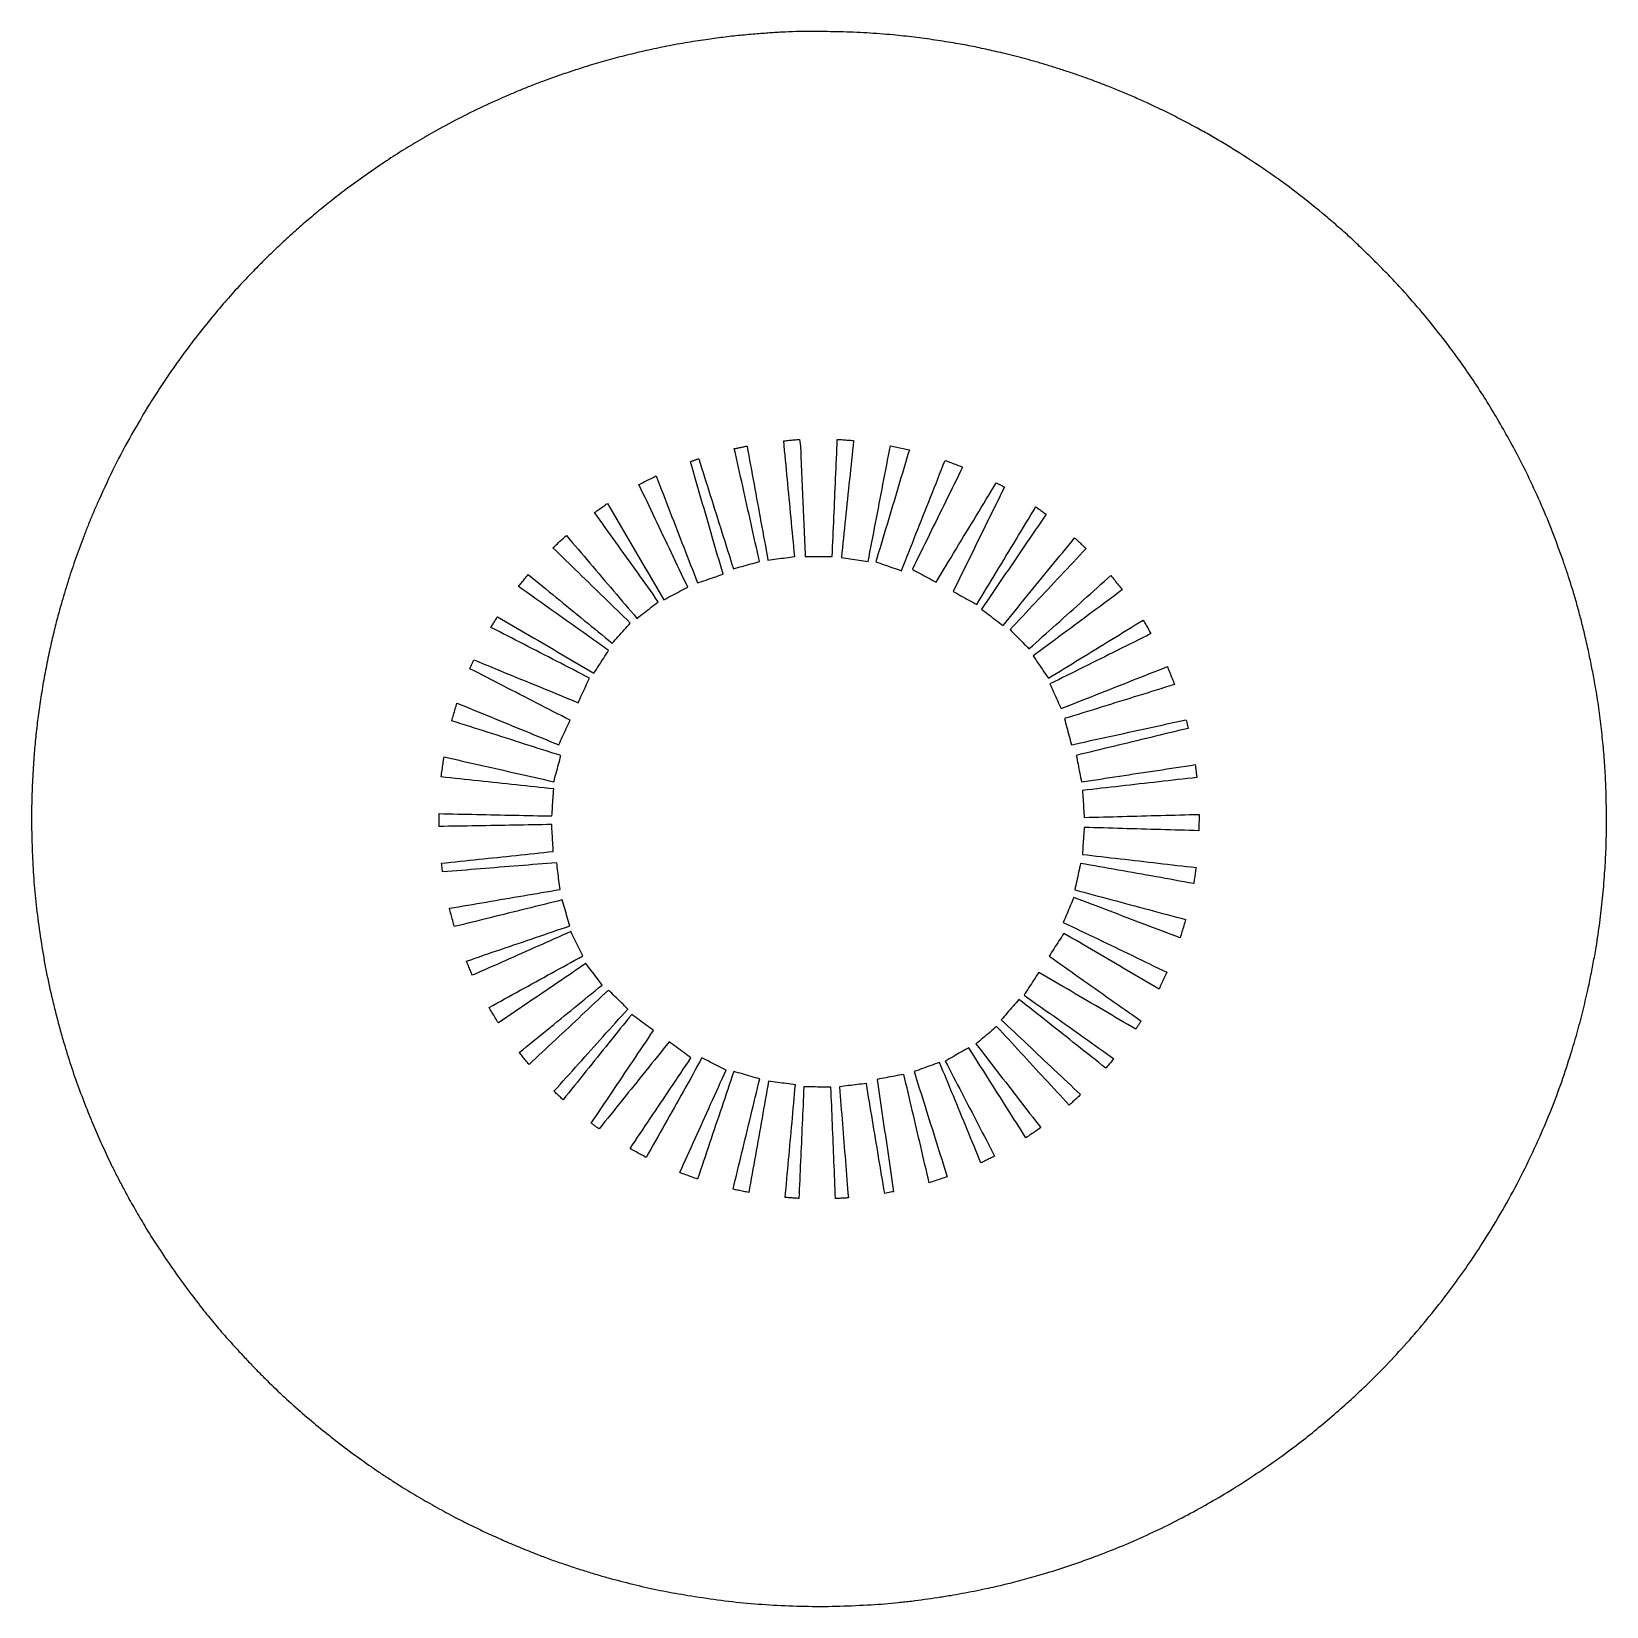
# Model space of a CAD drawing. Extents: x 12 to 289, y 40 to 316.
import ezdxf

# ---------------------------------------------------------------- set-up
doc = ezdxf.new("R2010")
doc.units = 0
doc.layers.get('0').update_dxf_attribs({"linetype": 'CONTINUOUS'})

msp = doc.modelspace()

# ---------------------------------------------------------------- linework, layer by layer
at = {"color": 7}
for points, knots in [([(139.595296, 315.855971), (138.587588, 315.768682), (136.572242, 315.59411), (133.555951, 315.258444), (131.553564, 314.970566), (130.552331, 314.826622)], [0, 0, 0, 0, 3.034405, 6.068602, 9.103039, 9.103039, 9.103039, 9.103039]), ([(146.993187, 316.263161), (146.17036, 316.237121), (144.524512, 316.185034), (142.058984, 316.033226), (140.416511, 315.915055), (139.595296, 315.855971)], [0, 0, 0, 0, 2.469584, 4.939756, 7.409801, 7.409801, 7.409801, 7.409801]), ([(149.525284, 316.270753), (149.243975, 316.269906), (148.681315, 316.268213), (147.837282, 316.265678), (147.274559, 316.264), (146.993187, 316.263161)], [0, 0, 0, 0, 0.843932, 1.687989, 2.532109, 2.532109, 2.532109, 2.532109]), ([(163.425011, 315.671341), (161.88366, 315.796393), (158.80093, 316.046499), (154.164179, 316.229434), (151.071591, 316.25698), (149.525284, 316.270753)], [0, 0, 0, 0, 4.638862, 9.27781, 13.916837, 13.916837, 13.916837, 13.916837]), ([(174.469496, 314.179176), (173.247249, 314.379792), (170.80276, 314.781024), (167.120051, 315.279908), (164.656676, 315.540865), (163.425011, 315.671341)], [0, 0, 0, 0, 3.715702, 7.431388, 11.146935, 11.146935, 11.146935, 11.146935]), ([(119.633718, 312.815986), (118.513899, 312.553127), (116.274323, 312.027423), (112.9394, 311.139247), (110.735599, 310.479949), (109.633738, 310.150312)], [0, 0, 0, 0, 3.45066, 6.901125, 10.35134, 10.35134, 10.35134, 10.35134]), ([(130.552331, 314.826622), (129.331162, 314.648783), (126.888837, 314.293109), (123.251389, 313.600407), (120.839611, 313.07746), (119.633718, 312.815986)], [0, 0, 0, 0, 3.701778, 7.403515, 11.105274, 11.105274, 11.105274, 11.105274]), ([(183.444444, 312.300056), (182.451498, 312.529124), (180.465672, 312.987245), (177.480239, 313.647743), (175.473071, 314.002032), (174.469496, 314.179176)], [0, 0, 0, 0, 3.057179, 6.114152, 9.171068, 9.171068, 9.171068, 9.171068]), ([(109.633738, 310.150312), (108.763924, 309.870771), (107.024332, 309.311698), (104.426592, 308.437121), (102.710193, 307.810555), (101.852024, 307.497282)], [0, 0, 0, 0, 2.740898, 5.481682, 8.222268, 8.222268, 8.222268, 8.222268]), ([(189.013536, 310.800298), (188.397956, 310.978538), (187.166684, 311.335049), (185.307139, 311.823977), (184.065297, 312.141374), (183.444444, 312.300056)], [0, 0, 0, 0, 1.922523, 3.845396, 5.767846, 5.767846, 5.767846, 5.767846]), ([(195.195331, 308.845317), (194.512544, 309.075097), (193.146974, 309.534656), (191.086511, 310.187904), (189.704574, 310.596153), (189.013536, 310.800298)], [0, 0, 0, 0, 2.161221, 4.322435, 6.484084, 6.484084, 6.484084, 6.484084]), ([(101.852024, 307.497282), (101.186697, 307.242655), (99.856177, 306.733452), (97.873695, 305.935443), (96.564086, 305.37491), (95.909271, 305.09464)], [0, 0, 0, 0, 2.137148, 4.273859, 6.410633, 6.410633, 6.410633, 6.410633]), ([(201.138084, 306.657643), (200.483371, 306.914786), (199.173589, 307.429212), (197.18879, 308.148904), (195.859873, 308.61316), (195.195331, 308.845317)], [0, 0, 0, 0, 2.110116, 4.221381, 6.333175, 6.333175, 6.333175, 6.333175]), ([(95.909271, 305.09464), (94.411407, 304.434849), (91.415754, 303.115301), (87.009351, 300.945114), (84.14196, 299.366442), (82.708327, 298.577141)], [0, 0, 0, 0, 4.90992, 9.819592, 14.728839, 14.728839, 14.728839, 14.728839]), ([(207.913393, 303.776973), (207.167133, 304.112516), (205.67478, 304.783528), (203.419316, 305.752182), (201.898515, 306.355815), (201.138084, 306.657643)], [0, 0, 0, 0, 2.454678, 4.908806, 7.363131, 7.363131, 7.363131, 7.363131]), ([(216.431424, 299.533141), (215.498541, 300.031259), (213.632605, 301.027585), (210.791115, 302.440436), (208.872602, 303.331475), (207.913393, 303.776973)], [0, 0, 0, 0, 3.172515, 6.345602, 9.518373, 9.518373, 9.518373, 9.518373]), ([(223.62414, 295.327211), (222.833299, 295.809165), (221.251823, 296.772948), (218.850946, 298.170017), (217.237856, 299.078809), (216.431424, 299.533141)], [0, 0, 0, 0, 2.778321, 5.55592, 8.332735, 8.332735, 8.332735, 8.332735]), ([(82.708327, 298.577141), (81.646165, 297.96926), (79.521705, 296.753419), (76.395157, 294.826479), (74.357813, 293.469237), (73.339113, 292.790598)], [0, 0, 0, 0, 3.671298, 7.343066, 11.015031, 11.015031, 11.015031, 11.015031]), ([(239.418424, 283.832582), (237.740392, 285.212602), (234.384457, 287.972535), (229.105568, 291.802127), (225.451287, 294.15218), (223.62414, 295.327211)], [0, 0, 0, 0, 6.516869, 13.033234, 19.549643, 19.549643, 19.549643, 19.549643]), ([(73.339113, 292.790598), (72.669486, 292.334414), (71.33016, 291.421996), (69.347537, 290.014604), (68.038938, 289.057973), (67.384507, 288.57956)], [0, 0, 0, 0, 2.430705, 4.861673, 7.293627, 7.293627, 7.293627, 7.293627]), ([(67.384507, 288.57956), (66.909358, 288.218308), (65.958771, 287.495584), (64.555005, 286.382777), (63.626243, 285.631835), (63.161898, 285.256393)], [0, 0, 0, 0, 1.790608, 3.582304, 5.373722, 5.373722, 5.373722, 5.373722]), ([(63.161898, 285.256393), (62.355047, 284.586874), (60.741488, 283.247955), (58.364654, 281.187546), (56.828254, 279.76085), (56.060058, 279.047504)], [0, 0, 0, 0, 3.145368, 6.29018, 9.434969, 9.434969, 9.434969, 9.434969]), ([(246.163536, 277.750129), (245.437179, 278.451152), (243.984483, 279.853182), (241.716813, 281.861018), (240.184581, 283.175371), (239.418424, 283.832582)], [0, 0, 0, 0, 3.028076, 6.056084, 9.084408, 9.084408, 9.084408, 9.084408]), ([(56.060058, 279.047504), (55.308624, 278.341248), (53.805782, 276.928758), (51.625255, 274.734056), (50.199397, 273.244414), (49.486538, 272.499667)], [0, 0, 0, 0, 3.093515, 6.186929, 9.279735, 9.279735, 9.279735, 9.279735]), ([(252.847969, 270.89354), (252.125933, 271.67478), (250.68151, 273.237639), (248.442671, 275.513964), (246.923267, 277.004721), (246.163536, 277.750129)], [0, 0, 0, 0, 3.191238, 6.384025, 9.577058, 9.577058, 9.577058, 9.577058]), ([(49.486538, 272.499667), (49.066088, 272.054671), (48.225135, 271.164623), (47.004058, 269.792963), (46.195152, 268.874259), (45.790838, 268.415064)], [0, 0, 0, 0, 1.836523, 3.673285, 5.508789, 5.508789, 5.508789, 5.508789]), ([(45.790838, 268.415064), (44.920522, 267.376111), (43.179984, 265.298316), (40.641813, 262.120768), (39.040613, 259.933503), (38.239982, 258.839829)], [0, 0, 0, 0, 4.065968, 8.131493, 12.197331, 12.197331, 12.197331, 12.197331]), ([(262.762153, 258.645096), (261.722269, 260.05486), (259.642447, 262.87446), (256.352103, 266.975843), (254.01601, 269.587645), (252.847969, 270.89354)], [0, 0, 0, 0, 5.255218, 10.510701, 15.766141, 15.766141, 15.766141, 15.766141]), ([(38.239982, 258.839829), (37.573742, 257.911093), (36.24131, 256.053689), (34.338036, 253.20042), (33.129954, 251.259603), (32.525829, 250.28906)], [0, 0, 0, 0, 3.428811, 6.857368, 10.286873, 10.286873, 10.286873, 10.286873]), ([(269.304911, 248.650196), (268.614294, 249.784175), (267.233028, 252.052183), (265.070735, 255.398776), (263.531652, 257.563029), (262.762153, 258.645096)], [0, 0, 0, 0, 3.983191, 7.966556, 11.949475, 11.949475, 11.949475, 11.949475]), ([(32.525829, 250.28906), (31.438104, 248.467068), (29.262538, 244.82289), (26.316785, 239.174794), (24.56386, 235.309495), (23.687419, 233.376893)], [0, 0, 0, 0, 6.365121, 12.730915, 19.096393, 19.096393, 19.096393, 19.096393]), ([(275.144653, 237.767424), (274.538142, 238.998882), (273.325111, 241.461819), (271.359003, 245.081172), (269.989612, 247.460514), (269.304911, 248.650196)], [0, 0, 0, 0, 4.1178, 8.235667, 12.353602, 12.353602, 12.353602, 12.353602]), ([(135.548229, 243.007727), (135.796093, 243.058327), (136.291835, 243.159529), (137.035485, 243.311693), (137.531071, 243.414218), (137.778913, 243.465491)], [0, 0, 0, 0, 0.75893, 1.5179, 2.277171, 2.277171, 2.277171, 2.277171]), ([(137.778913, 243.465491), (138.186926, 241.238405), (139.002925, 236.784378), (140.227714, 230.103304), (141.045042, 225.649417), (141.453729, 223.422351)], [0, 0, 0, 0, 6.792457, 13.584473, 20.377236, 20.377236, 20.377236, 20.377236]), ([(144.218096, 244.38864), (144.528319, 244.416304), (145.148711, 244.471627), (146.079426, 244.552929), (146.699886, 244.606903), (147.01012, 244.633891)], [0, 0, 0, 0, 0.934364, 1.86856, 2.802776, 2.802776, 2.802776, 2.802776]), ([(146.155269, 224.069769), (145.940304, 226.327431), (145.510374, 230.842751), (144.865014, 237.615743), (144.433737, 242.130989), (144.218096, 244.38864)], [0, 0, 0, 0, 6.803618, 13.607227, 20.411006, 20.411006, 20.411006, 20.411006]), ([(147.01012, 244.633891), (147.076269, 244.115628), (147.208707, 243.078009), (147.233015, 241.507945), (147.281782, 240.462707), (147.306171, 239.939971)], [0, 0, 0, 0, 1.56612, 3.135543, 4.705669, 4.705669, 4.705669, 4.705669]), ([(152.738667, 224.069769), (152.83811, 226.355866), (153.036978, 230.927635), (153.335011, 237.784862), (153.532564, 242.356037), (153.631336, 244.641511)], [0, 0, 0, 0, 6.864776, 13.728278, 20.591101, 20.591101, 20.591101, 20.591101]), ([(153.631336, 244.641511), (153.948341, 244.618746), (154.582331, 244.573216), (155.533325, 244.504913), (156.167315, 244.459383), (156.48432, 244.436618)], [0, 0, 0, 0, 0.953465, 1.906867, 2.860332, 2.860332, 2.860332, 2.860332]), ([(156.48432, 244.436618), (156.246512, 242.152654), (155.770876, 237.584525), (155.05772, 230.732345), (154.582242, 226.164143), (154.344511, 223.880116)], [0, 0, 0, 0, 6.888931, 13.778474, 20.667573, 20.667573, 20.667573, 20.667573]), ([(159.038713, 223.18472), (159.473891, 225.445107), (160.344299, 229.966153), (161.651195, 236.747443), (162.522929, 241.268343), (162.95878, 243.528709)], [0, 0, 0, 0, 6.905691, 13.812212, 20.718224, 20.718224, 20.718224, 20.718224]), ([(162.95878, 243.528709), (163.328238, 243.447791), (164.067338, 243.285916), (165.17595, 243.043308), (165.915031, 242.881286), (166.284487, 242.800293)], [0, 0, 0, 0, 1.134646, 2.269857, 3.404543, 3.404543, 3.404543, 3.404543]), ([(127.826911, 240.731604), (127.989637, 240.78823), (128.315025, 240.901459), (128.802219, 241.072897), (129.126709, 241.187641), (129.288822, 241.244967)], [0, 0, 0, 0, 0.516888, 1.033578, 1.54943, 1.54943, 1.54943, 1.54943]), ([(133.580576, 220.956576), (132.941435, 223.15356), (131.663081, 227.547784), (129.744382, 234.139224), (128.466095, 238.53405), (127.826911, 240.731604)], [0, 0, 0, 0, 6.864195, 13.729185, 20.595058, 20.595058, 20.595058, 20.595058]), ([(129.288822, 241.244967), (129.964939, 239.098589), (131.317184, 234.805799), (133.346043, 228.366611), (134.699572, 224.074047), (135.376356, 221.927702)], [0, 0, 0, 0, 6.751047, 13.502204, 20.253759, 20.253759, 20.253759, 20.253759]), ([(139.9667, 223.16186), (139.476001, 225.366642), (138.494516, 229.776601), (137.02221, 236.392005), (136.039576, 240.802398), (135.548229, 243.007727)], [0, 0, 0, 0, 6.776183, 13.553577, 20.331781, 20.331781, 20.331781, 20.331781]), ([(166.284487, 242.800293), (165.630272, 240.6149), (164.321746, 236.243788), (162.359287, 229.686697), (161.050954, 225.315025), (160.396767, 223.129122)], [0, 0, 0, 0, 6.843643, 13.688308, 20.533393, 20.533393, 20.533393, 20.533393]), ([(164.885793, 221.573513), (165.738783, 223.725789), (167.444731, 228.030258), (170.002736, 234.487373), (171.708683, 238.791842), (172.561673, 240.944118)], [0, 0, 0, 0, 6.945427, 13.890587, 20.836013, 20.836013, 20.836013, 20.836013]), ([(172.561673, 240.944118), (172.903935, 240.815065), (173.588463, 240.556958), (174.615306, 240.170002), (175.299863, 239.912034), (175.642129, 239.783056)], [0, 0, 0, 0, 1.097351, 2.194717, 3.292001, 3.292001, 3.292001, 3.292001]), ([(118.792978, 236.70768), (119.128513, 236.875485), (119.79955, 237.211079), (120.806143, 237.714375), (121.477215, 238.049836), (121.812756, 238.217569)], [0, 0, 0, 0, 1.12547, 2.250828, 3.376214, 3.376214, 3.376214, 3.376214]), ([(121.812756, 238.217569), (122.620549, 236.130209), (124.236167, 231.955407), (126.660518, 225.693609), (128.276136, 221.518807), (129.083929, 219.431447)], [0, 0, 0, 0, 6.714642, 13.429547, 20.144189, 20.144189, 20.144189, 20.144189]), ([(147.306171, 239.939971), (147.382016, 238.176936), (147.533724, 234.650468), (147.761353, 229.360403), (147.913026, 225.833369), (147.988867, 224.069769)], [0, 0, 0, 0, 5.293998, 10.589189, 15.884879, 15.884879, 15.884879, 15.884879]), ([(175.642129, 239.783056), (174.66068, 237.787629), (172.697813, 233.796836), (169.752683, 227.811581), (167.789502, 223.821507), (166.808009, 221.826667)], [0, 0, 0, 0, 6.671185, 13.34217, 20.011836, 20.011836, 20.011836, 20.011836]), ([(127.361527, 218.695411), (126.409596, 220.696838), (124.505712, 224.699739), (121.648831, 230.703496), (119.744913, 234.706318), (118.792978, 236.70768)], [0, 0, 0, 0, 6.64883, 13.297815, 19.946475, 19.946475, 19.946475, 19.946475]), ([(170.973327, 219.550262), (172.147067, 221.491798), (174.494636, 225.375016), (178.017108, 231.19937), (180.365694, 235.082278), (181.540009, 237.023769)], [0, 0, 0, 0, 6.806249, 13.613017, 20.420044, 20.420044, 20.420044, 20.420044]), ([(182.97652, 236.249916), (181.974844, 234.213188), (179.971515, 230.139775), (176.96569, 224.030539), (174.962082, 219.957765), (173.960367, 217.921558)], [0, 0, 0, 0, 6.809151, 13.618157, 20.425957, 20.425957, 20.425957, 20.425957]), ([(181.540009, 237.023769), (181.699553, 236.937762), (182.018771, 236.765678), (182.497758, 236.508006), (182.816976, 236.335923), (182.97652, 236.249916)], [0, 0, 0, 0, 0.54375, 1.087941, 1.63169, 1.63169, 1.63169, 1.63169]), ([(281.060031, 223.376913), (280.471724, 225.003321), (279.295023, 228.256376), (277.336619, 233.063854), (275.875273, 236.199644), (275.144653, 237.767424)], [0, 0, 0, 0, 5.188413, 10.377594, 15.566019, 15.566019, 15.566019, 15.566019]), ([(23.687419, 233.376893), (23.405194, 232.740885), (22.840797, 231.46899), (22.061905, 229.532524), (21.5573, 228.236116), (21.305012, 227.587951)], [0, 0, 0, 0, 2.087287, 4.174177, 6.260816, 6.260816, 6.260816, 6.260816]), ([(111.023682, 231.798707), (111.271457, 231.973873), (111.766856, 232.3241), (112.510609, 232.848199), (113.006472, 233.197293), (113.254367, 233.371813)], [0, 0, 0, 0, 0.910318, 1.820087, 2.729583, 2.729583, 2.729583, 2.729583]), ([(113.254367, 233.371813), (114.355335, 231.494374), (116.557276, 227.739486), (119.860279, 222.107214), (122.062221, 218.352326), (123.163189, 216.474887)], [0, 0, 0, 0, 6.529332, 13.058697, 19.588029, 19.588029, 19.588029, 19.588029]), ([(178.125684, 215.645436), (179.276629, 217.550093), (181.578699, 221.359707), (185.032669, 227.073742), (187.335882, 230.883006), (188.487473, 232.787613)], [0, 0, 0, 0, 6.676193, 13.353431, 20.0305, 20.0305, 20.0305, 20.0305]), ([(188.487473, 232.787613), (188.688313, 232.642599), (189.090111, 232.352484), (189.693033, 231.917748), (190.094832, 231.627632), (190.295671, 231.482618)], [0, 0, 0, 0, 0.743163, 1.486769, 2.229931, 2.229931, 2.229931, 2.229931]), ([(122.199682, 216.11844), (120.957916, 217.860951), (118.474473, 221.345849), (114.749318, 226.572731), (112.265501, 230.056798), (111.023682, 231.798707)], [0, 0, 0, 0, 6.419108, 12.837757, 19.255486, 19.255486, 19.255486, 19.255486]), ([(190.295671, 231.482618), (189.032821, 229.628794), (186.50712, 225.921147), (182.718569, 220.359676), (180.192868, 216.652028), (178.930018, 214.798204)], [0, 0, 0, 0, 6.72927, 13.458541, 20.187811, 20.187811, 20.187811, 20.187811]), ([(21.305012, 227.587951), (20.83943, 226.332314), (19.908353, 223.821278), (18.618498, 220.01601), (17.859656, 217.447884), (17.480252, 216.163878)], [0, 0, 0, 0, 4.017478, 8.03419, 12.050546, 12.050546, 12.050546, 12.050546]), ([(103.699451, 225.594898), (103.960765, 225.835819), (104.483307, 226.317582), (105.268183, 227.039208), (105.792045, 227.519585), (106.054031, 227.759824)], [0, 0, 0, 0, 1.066279, 2.132208, 3.198588, 3.198588, 3.198588, 3.198588]), ([(106.054031, 227.759824), (107.431546, 226.142648), (110.186858, 222.907964), (114.319811, 218.055112), (117.07587, 214.819964), (118.454029, 213.202238)], [0, 0, 0, 0, 6.37301, 12.747327, 19.122847, 19.122847, 19.122847, 19.122847]), ([(182.741429, 211.963), (184.137485, 213.674374), (186.929586, 217.097109), (191.117805, 222.231168), (193.909906, 225.653904), (195.305962, 227.365278)], [0, 0, 0, 0, 6.625704, 13.25136, 19.877064, 19.877064, 19.877064, 19.877064]), ([(195.305962, 227.365278), (195.529301, 227.153692), (195.975913, 226.730584), (196.645406, 226.095937), (197.091183, 225.672478), (197.313973, 225.460842)], [0, 0, 0, 0, 0.922952, 1.845628, 2.767487, 2.767487, 2.767487, 2.767487]), ([(117.275469, 212.380407), (115.767094, 213.848937), (112.750332, 216.786011), (108.224815, 221.190659), (105.207807, 224.126914), (103.699451, 225.594898)], [0, 0, 0, 0, 6.315536, 12.631124, 18.945475, 18.945475, 18.945475, 18.945475]), ([(141.453729, 223.422351), (141.975815, 223.494205), (143.020379, 223.637966), (144.587459, 223.8545), (145.632614, 223.998006), (146.155269, 224.069769)], [0, 0, 0, 0, 1.581023, 3.163232, 4.745907, 4.745907, 4.745907, 4.745907]), ([(147.988867, 224.069769), (148.516622, 224.069769), (149.572133, 224.069769), (151.1554, 224.069769), (152.210911, 224.069769), (152.738667, 224.069769)], [0, 0, 0, 0, 1.583267, 3.166533, 4.7498, 4.7498, 4.7498, 4.7498]), ([(197.313973, 225.460842), (195.830901, 223.880105), (192.864679, 220.718549), (188.414721, 215.976878), (185.448499, 212.815321), (183.965427, 211.234584)], [0, 0, 0, 0, 6.502622, 13.005584, 19.508206, 19.508206, 19.508206, 19.508206]), ([(135.376356, 221.927702), (135.886341, 222.064968), (136.906298, 222.339496), (138.436625, 222.750091), (139.456651, 223.024597), (139.9667, 223.16186)], [0, 0, 0, 0, 1.584406, 3.16877, 4.753358, 4.753358, 4.753358, 4.753358]), ([(154.344511, 223.880116), (154.865738, 223.802726), (155.908555, 223.647893), (157.473393, 223.416797), (158.516857, 223.262091), (159.038713, 223.18472)], [0, 0, 0, 0, 1.580821, 3.162748, 4.74543, 4.74543, 4.74543, 4.74543]), ([(160.396767, 223.129122), (160.895803, 222.956298), (161.893714, 222.610705), (163.390071, 222.09221), (164.387333, 221.746373), (164.885793, 221.573513)], [0, 0, 0, 0, 1.584346, 3.168178, 4.750924, 4.750924, 4.750924, 4.750924]), ([(166.808009, 221.826667), (167.270828, 221.573723), (168.19644, 221.067851), (169.584895, 220.309078), (170.510508, 219.803205), (170.973327, 219.550262)], [0, 0, 0, 0, 1.582287, 3.164489, 4.746777, 4.746777, 4.746777, 4.746777]), ([(282.961644, 217.532091), (282.764159, 218.185929), (282.369203, 219.493553), (281.733719, 221.441736), (281.284607, 222.731817), (281.060031, 223.376913)], [0, 0, 0, 0, 2.048994, 4.097824, 6.147006, 6.147006, 6.147006, 6.147006]), ([(97.652276, 218.773869), (97.841889, 219.010535), (98.220951, 219.48366), (98.790184, 220.192553), (99.169705, 220.664859), (99.359438, 220.900978)], [0, 0, 0, 0, 0.909767, 1.818742, 2.727452, 2.727452, 2.727452, 2.727452]), ([(113.474218, 207.559769), (111.716317, 208.805813), (108.200377, 211.297999), (102.926116, 215.035638), (99.410176, 217.527825), (97.652276, 218.773869)], [0, 0, 0, 0, 6.464175, 12.928862, 19.393037, 19.393037, 19.393037, 19.393037]), ([(99.359438, 220.900978), (100.99892, 219.559885), (104.277657, 216.877887), (109.195913, 212.854981), (112.474595, 210.173055), (114.114016, 208.832027)], [0, 0, 0, 0, 6.354359, 12.707835, 19.061929, 19.061929, 19.061929, 19.061929]), ([(123.163189, 216.474887), (123.629596, 216.721778), (124.562454, 217.215585), (125.962367, 217.954876), (126.89518, 218.448587), (127.361527, 218.695411)], [0, 0, 0, 0, 1.583167, 3.166484, 4.749397, 4.749397, 4.749397, 4.749397]), ([(129.083929, 219.431447), (129.583628, 219.600873), (130.582863, 219.939671), (132.081642, 220.448351), (133.080877, 220.787149), (133.580576, 220.956576)], [0, 0, 0, 0, 1.58292, 3.165327, 4.748247, 4.748247, 4.748247, 4.748247]), ([(187.286053, 207.84312), (188.883834, 209.275462), (192.079616, 212.140342), (196.874133, 216.437129), (200.070831, 219.301616), (201.669227, 220.733902)], [0, 0, 0, 0, 6.437435, 12.875753, 19.314449, 19.314449, 19.314449, 19.314449]), ([(201.669227, 220.733902), (201.892412, 220.453189), (202.338816, 219.891719), (203.007901, 219.048521), (203.454037, 218.486224), (203.677238, 218.204909)], [0, 0, 0, 0, 1.075872, 2.151913, 3.229229, 3.229229, 3.229229, 3.229229]), ([(17.480252, 216.163878), (17.211936, 215.203795), (16.675276, 213.283528), (15.938316, 210.384395), (15.507994, 208.437345), (15.292832, 207.463813)], [0, 0, 0, 0, 2.990582, 5.981478, 8.972412, 8.972412, 8.972412, 8.972412]), ([(118.454029, 213.202238), (118.87026, 213.526587), (119.702432, 214.175059), (120.950841, 215.14731), (121.783397, 215.794726), (122.199682, 216.11844)], [0, 0, 0, 0, 1.583052, 3.165004, 4.747016, 4.747016, 4.747016, 4.747016]), ([(173.960367, 217.921558), (174.423146, 217.668664), (175.348744, 217.162853), (176.737158, 216.404098), (177.66284, 215.898325), (178.125684, 215.645436)], [0, 0, 0, 0, 1.582112, 3.164364, 4.746641, 4.746641, 4.746641, 4.746641]), ([(203.677238, 218.204909), (201.938266, 216.916779), (198.46043, 214.3406), (193.243977, 210.475811), (189.766141, 207.899632), (188.027169, 206.611502)], [0, 0, 0, 0, 6.492281, 12.984159, 19.47644, 19.47644, 19.47644, 19.47644]), ([(284.894867, 210.255838), (284.698198, 211.069142), (284.304912, 212.695544), (283.664531, 215.122683), (283.195949, 216.728925), (282.961644, 217.532091)], [0, 0, 0, 0, 2.510208, 5.019782, 7.52964, 7.52964, 7.52964, 7.52964]), ([(92.80652, 211.621511), (92.934659, 211.82978), (93.190979, 212.246386), (93.575978, 212.871277), (93.833435, 213.287531), (93.96222, 213.495749)], [0, 0, 0, 0, 0.733593, 1.467429, 2.201911, 2.201911, 2.201911, 2.201911]), ([(93.96222, 213.495749), (95.843914, 212.392859), (99.607375, 210.187036), (105.252092, 206.877577), (109.015553, 204.671754), (110.897247, 203.568864)], [0, 0, 0, 0, 6.543259, 13.086773, 19.630032, 19.630032, 19.630032, 19.630032]), ([(178.930018, 214.798204), (179.353423, 214.483506), (180.200552, 213.853872), (181.471166, 212.908995), (182.31801, 212.27833), (182.741429, 211.963)], [0, 0, 0, 0, 1.582646, 3.166481, 4.750289, 4.750289, 4.750289, 4.750289]), ([(110.115773, 202.706393), (108.19278, 203.697002), (104.346654, 205.678292), (98.576999, 208.650184), (94.730106, 210.631021), (92.80652, 211.621511)], [0, 0, 0, 0, 6.489444, 12.97936, 19.470223, 19.470223, 19.470223, 19.470223]), ([(114.114016, 208.832027), (114.465541, 209.226541), (115.168414, 210.01537), (116.222254, 211.198143), (116.924515, 211.986451), (117.275469, 212.380407)], [0, 0, 0, 0, 1.585213, 3.169629, 4.752451, 4.752451, 4.752451, 4.752451]), ([(183.965427, 211.234584), (184.334032, 210.857751), (185.071447, 210.103874), (186.178494, 208.973554), (186.916833, 208.219966), (187.286053, 207.84312)], [0, 0, 0, 0, 1.58141, 3.1637, 4.74643, 4.74643, 4.74643, 4.74643]), ([(190.690218, 202.676196), (192.537285, 203.811574), (196.231167, 206.082177), (201.771993, 209.48734), (205.465008, 211.758334), (207.311413, 212.893769)], [0, 0, 0, 0, 6.504357, 13.007831, 19.510586, 19.510586, 19.510586, 19.510586]), ([(208.710107, 210.523949), (206.739754, 209.541963), (202.798991, 207.577961), (196.887225, 204.633277), (192.946461, 202.669275), (190.976109, 201.687289)], [0, 0, 0, 0, 6.604489, 13.209174, 19.813663, 19.813663, 19.813663, 19.813663]), ([(207.311413, 212.893769), (207.46723, 212.630573), (207.778848, 212.104206), (208.244471, 211.313907), (208.554938, 210.787194), (208.710107, 210.523949)], [0, 0, 0, 0, 0.917582, 1.835077, 2.751798, 2.751798, 2.751798, 2.751798]), ([(286.596667, 202.109776), (286.425223, 203.018669), (286.082354, 204.836358), (285.517688, 207.55278), (285.102451, 209.354917), (284.894867, 210.255838)], [0, 0, 0, 0, 2.774739, 5.549174, 8.322698, 8.322698, 8.322698, 8.322698]), ([(15.292832, 207.463813), (15.057406, 206.335625), (14.586532, 204.079146), (13.98038, 200.67434), (13.641891, 198.394051), (13.47264, 197.25386)], [0, 0, 0, 0, 3.457357, 6.915026, 10.372977, 10.372977, 10.372977, 10.372977]), ([(110.897247, 203.568864), (111.183802, 204.01232), (111.756861, 204.89915), (112.616128, 206.229273), (113.188229, 207.116334), (113.474218, 207.559769)], [0, 0, 0, 0, 1.583952, 3.167612, 4.750589, 4.750589, 4.750589, 4.750589]), ([(89.116464, 204.365578), (89.193857, 204.53813), (89.348467, 204.882842), (89.579803, 205.39984), (89.734708, 205.743856), (89.812142, 205.915824)], [0, 0, 0, 0, 0.567339, 1.133392, 1.699186, 1.699186, 1.699186, 1.699186]), ([(89.812142, 205.915824), (91.846552, 205.079712), (95.915678, 203.407361), (102.020361, 200.900102), (106.090209, 199.227922), (108.12526, 198.39178)], [0, 0, 0, 0, 6.598573, 13.198139, 19.798523, 19.798523, 19.798523, 19.798523]), ([(188.027169, 206.611502), (188.323022, 206.17416), (188.914649, 205.299596), (189.802738, 203.988102), (190.394364, 203.113538), (190.690218, 202.676196)], [0, 0, 0, 0, 1.584038, 3.167643, 4.751681, 4.751681, 4.751681, 4.751681]), ([(192.913282, 197.347276), (194.987171, 198.166745), (199.135103, 199.805745), (205.357517, 202.264145), (209.506121, 203.902876), (211.580589, 204.722307)], [0, 0, 0, 0, 6.68976, 13.380023, 20.071358, 20.071358, 20.071358, 20.071358]), ([(211.580589, 204.722307), (211.721598, 204.374743), (212.003739, 203.679313), (212.427828, 202.636409), (212.711181, 201.94118), (212.852847, 201.593591)], [0, 0, 0, 0, 1.125235, 2.251452, 3.3775, 3.3775, 3.3775, 3.3775]), ([(106.709069, 195.301447), (104.754257, 196.308772), (100.844858, 198.323307), (94.981002, 201.345355), (91.071317, 203.358833), (89.116464, 204.365578)], [0, 0, 0, 0, 6.597268, 13.193778, 19.790356, 19.790356, 19.790356, 19.790356]), ([(108.12526, 198.39178), (108.346133, 198.871265), (108.78784, 199.830151), (109.45132, 201.268366), (109.894243, 202.226952), (110.115773, 202.706393)], [0, 0, 0, 0, 1.583734, 3.167192, 4.751635, 4.751635, 4.751635, 4.751635]), ([(288.109378, 190.961433), (287.980459, 192.205191), (287.722618, 194.692736), (287.231808, 198.412623), (286.808373, 200.877436), (286.596667, 202.109776)], [0, 0, 0, 0, 3.751218, 7.502523, 11.253423, 11.253423, 11.253423, 11.253423]), ([(190.976109, 201.687289), (191.191079, 201.205056), (191.621049, 200.24052), (192.26646, 198.793708), (192.697654, 197.829467), (192.913282, 197.347276)], [0, 0, 0, 0, 1.583934, 3.168097, 4.752721, 4.752721, 4.752721, 4.752721]), ([(212.852847, 201.593591), (210.704789, 200.925957), (206.408741, 199.590709), (199.964675, 197.588202), (195.668428, 196.254097), (193.520342, 195.587056)], [0, 0, 0, 0, 6.748257, 13.496305, 20.244115, 20.244115, 20.244115, 20.244115]), ([(13.47264, 197.25386), (13.330433, 196.177899), (13.045982, 194.025699), (12.702211, 190.786471), (12.551521, 188.620189), (12.47617, 187.536949)], [0, 0, 0, 0, 3.255921, 6.512685, 9.770049, 9.770049, 9.770049, 9.770049]), ([(85.932433, 195.215369), (86.032921, 195.561237), (86.233978, 196.253254), (86.536836, 197.29092), (86.739186, 197.982724), (86.840342, 198.328562)], [0, 0, 0, 0, 1.080511, 2.161896, 3.242881, 3.242881, 3.242881, 3.242881]), ([(86.840342, 198.328562), (88.826537, 197.513548), (92.799037, 195.883474), (98.758637, 193.439153), (102.731784, 191.809219), (104.718556, 190.994171)], [0, 0, 0, 0, 6.440728, 12.881811, 19.324177, 19.324177, 19.324177, 19.324177]), ([(105.097862, 189.097356), (102.96837, 189.776863), (98.709314, 191.135902), (92.32072, 193.174874), (88.061892, 194.535194), (85.932433, 195.215369)], [0, 0, 0, 0, 6.705833, 13.411897, 20.118244, 20.118244, 20.118244, 20.118244]), ([(104.718556, 190.994171), (104.939586, 191.472827), (105.381618, 192.430071), (106.046045, 193.865403), (106.488043, 194.822726), (106.709069, 195.301447)], [0, 0, 0, 0, 1.581674, 3.163128, 4.744973, 4.744973, 4.744973, 4.744973]), ([(193.520342, 195.587056), (193.655902, 195.076474), (193.926913, 194.055721), (194.332143, 192.524698), (194.60188, 191.504276), (194.73672, 190.994171)], [0, 0, 0, 0, 1.584813, 3.168351, 4.751228, 4.751228, 4.751228, 4.751228]), ([(194.73672, 190.994171), (196.971664, 191.482325), (201.441707, 192.458668), (208.147189, 193.923134), (212.617785, 194.899184), (214.853238, 195.387242)], [0, 0, 0, 0, 6.862902, 13.726281, 20.590613, 20.590613, 20.590613, 20.590613]), ([(215.247784, 193.887513), (213.063504, 193.358927), (208.695084, 192.301788), (202.142886, 190.715749), (197.775255, 189.657119), (195.591571, 189.127836)], [0, 0, 0, 0, 6.741984, 13.483537, 20.224274, 20.224274, 20.224274, 20.224274]), ([(214.853238, 195.387242), (214.8971, 195.220932), (214.984921, 194.887941), (215.116323, 194.388002), (215.20395, 194.054395), (215.247784, 193.887513)], [0, 0, 0, 0, 0.51599, 1.033132, 1.550759, 1.550759, 1.550759, 1.550759]), ([(288.671, 180.250536), (288.646703, 181.442396), (288.598112, 183.826006), (288.412557, 187.398116), (288.21044, 189.773632), (288.109378, 190.961433)], [0, 0, 0, 0, 3.576199, 7.152069, 10.728194, 10.728194, 10.728194, 10.728194]), ([(84.073436, 185.359322), (84.128961, 185.749868), (84.240038, 186.531137), (84.405237, 187.70315), (84.516314, 188.484418), (84.57184, 188.874964)], [0, 0, 0, 0, 1.183421, 2.367375, 3.550795, 3.550795, 3.550795, 3.550795]), ([(84.57184, 188.874964), (86.71375, 188.390732), (90.997552, 187.42227), (97.422816, 185.966752), (101.706515, 184.996993), (103.848464, 184.512091)], [0, 0, 0, 0, 6.587893, 13.175732, 19.764183, 19.764183, 19.764183, 19.764183]), ([(103.848464, 184.512091), (103.986899, 185.021934), (104.263691, 186.041341), (104.680631, 187.569633), (104.958801, 188.588174), (105.097862, 189.097356)], [0, 0, 0, 0, 1.584909, 3.168947, 4.752436, 4.752436, 4.752436, 4.752436]), ([(195.591571, 189.127836), (195.693626, 188.61081), (195.897754, 187.57666), (196.203118, 186.025509), (196.405791, 184.99126), (196.5071, 184.474273)], [0, 0, 0, 0, 1.581006, 3.162309, 4.742767, 4.742767, 4.742767, 4.742767]), ([(12.47617, 187.536949), (12.432099, 186.841942), (12.343955, 185.451868), (12.243854, 183.365228), (12.203316, 181.973298), (12.183054, 181.277542)], [0, 0, 0, 0, 2.089195, 4.178572, 6.266691, 6.266691, 6.266691, 6.266691]), ([(103.825887, 183.240116), (101.630858, 183.475973), (97.241232, 183.947642), (90.657047, 184.653721), (86.267911, 185.124129), (84.073436, 185.359322)], [0, 0, 0, 0, 6.622993, 13.24468, 19.865809, 19.865809, 19.865809, 19.865809]), ([(196.5071, 184.474273), (198.725753, 184.812285), (203.162674, 185.488249), (209.81764, 186.502518), (214.253978, 187.1786), (216.472064, 187.516629)], [0, 0, 0, 0, 6.73276, 13.464352, 20.195438, 20.195438, 20.195438, 20.195438]), ([(216.472064, 187.516629), (216.505587, 187.265435), (216.572631, 186.763048), (216.672123, 186.009315), (216.739316, 185.506939), (216.772913, 185.255747)], [0, 0, 0, 0, 0.760263, 1.520523, 2.280811, 2.280811, 2.280811, 2.280811]), ([(103.517136, 178.497936), (103.551054, 179.02485), (103.618893, 180.078701), (103.722101, 181.659409), (103.791291, 182.713209), (103.825887, 183.240116)], [0, 0, 0, 0, 1.584014, 3.168097, 4.752221, 4.752221, 4.752221, 4.752221]), ([(216.772913, 185.255747), (214.538866, 185.002012), (210.070789, 184.494545), (203.36868, 183.733206), (198.900603, 183.225739), (196.666556, 182.972004)], [0, 0, 0, 0, 6.745232, 13.490408, 20.235639, 20.235639, 20.235639, 20.235639]), ([(196.666556, 182.972004), (196.703481, 182.445946), (196.777331, 181.393841), (196.887109, 179.815608), (196.960959, 178.763503), (196.997884, 178.237444)], [0, 0, 0, 0, 1.582058, 3.164081, 4.746139, 4.746139, 4.746139, 4.746139]), ([(12.183054, 181.277542), (12.168204, 180.588165), (12.138511, 179.209734), (12.135871, 177.141296), (12.16311, 175.762833), (12.176732, 175.073451)], [0, 0, 0, 0, 2.06858, 4.136194, 6.204707, 6.204707, 6.204707, 6.204707]), ([(288.414178, 168.862022), (288.486809, 170.126312), (288.632056, 172.65465), (288.705976, 176.45303), (288.682658, 178.984789), (288.671, 180.250536)], [0, 0, 0, 0, 3.798865, 7.597002, 11.39434, 11.39434, 11.39434, 11.39434]), ([(83.701749, 176.649098), (83.701749, 176.899499), (83.701749, 177.400279), (83.701749, 178.151461), (83.701749, 178.652241), (83.701749, 178.902642)], [0, 0, 0, 0, 0.751202, 1.502342, 2.253544, 2.253544, 2.253544, 2.253544]), ([(83.701749, 178.902642), (85.903522, 178.857952), (90.306883, 178.768575), (96.91202, 178.634034), (101.315365, 178.543303), (103.517136, 178.497936)], [0, 0, 0, 0, 6.606679, 13.212805, 19.819519, 19.819519, 19.819519, 19.819519]), ([(196.997884, 178.237444), (199.237186, 178.297295), (203.715997, 178.417001), (210.434107, 178.59665), (214.912919, 178.716356), (217.15222, 178.776207)], [0, 0, 0, 0, 6.720302, 13.441233, 20.161535, 20.161535, 20.161535, 20.161535]), ([(217.15222, 178.776207), (217.14968, 178.457292), (217.144598, 177.819317), (217.136983, 176.862489), (217.131901, 176.224576), (217.12936, 175.905724)], [0, 0, 0, 0, 0.956774, 1.913987, 2.870573, 2.870573, 2.870573, 2.870573]), ([(12.176732, 175.073451), (12.221093, 173.5167), (12.309811, 170.403383), (12.62765, 165.74079), (12.98579, 162.647092), (13.164848, 161.100347)], [0, 0, 0, 0, 4.671949, 9.343341, 14.014108, 14.014108, 14.014108, 14.014108]), ([(103.476778, 176.988047), (101.279809, 176.950817), (96.885655, 176.876354), (90.293984, 176.763032), (85.89928, 176.687078), (83.701749, 176.649098)], [0, 0, 0, 0, 6.591854, 13.184355, 19.777934, 19.777934, 19.777934, 19.777934]), ([(103.762669, 172.256027), (103.730749, 172.782054), (103.666921, 173.833908), (103.572355, 175.411292), (103.508629, 176.462584), (103.476778, 176.988047)], [0, 0, 0, 0, 1.580984, 3.161366, 4.740648, 4.740648, 4.740648, 4.740648]), ([(196.997884, 176.482304), (196.960106, 175.956842), (196.884523, 174.905556), (196.772233, 173.328166), (196.696706, 172.276311), (196.658936, 171.750284)], [0, 0, 0, 0, 1.580455, 3.162, 4.744144, 4.744144, 4.744144, 4.744144]), ([(217.12936, 175.905724), (214.892223, 175.969787), (210.418303, 176.097901), (203.707812, 176.290102), (199.234457, 176.418239), (196.997884, 176.482304)], [0, 0, 0, 0, 6.714163, 13.42726, 20.139731, 20.139731, 20.139731, 20.139731]), ([(84.129033, 170.207658), (86.310228, 170.43525), (90.673011, 170.890476), (97.217553, 171.573301), (101.580909, 172.028446), (103.762669, 172.256027)], [0, 0, 0, 0, 6.579108, 13.159407, 19.740199, 19.740199, 19.740199, 19.740199]), ([(196.658936, 171.750284), (198.876966, 171.49334), (203.313191, 170.979431), (209.968129, 170.210097), (214.40501, 169.697473), (216.623618, 169.441142)], [0, 0, 0, 0, 6.698589, 13.397679, 20.097778, 20.097778, 20.097778, 20.097778]), ([(84.318687, 168.659669), (84.297613, 168.831661), (84.255464, 169.175665), (84.192256, 169.691662), (84.150107, 170.035666), (84.129033, 170.207658)], [0, 0, 0, 0, 0.519834, 1.03973, 1.559563, 1.559563, 1.559563, 1.559563]), ([(104.361827, 170.295993), (102.134749, 170.113953), (97.680793, 169.74989), (90.999785, 169.203972), (86.545772, 168.841107), (84.318687, 168.659669)], [0, 0, 0, 0, 6.703515, 13.406432, 20.109824, 20.109824, 20.109824, 20.109824]), ([(196.350467, 170.159398), (196.235952, 169.645174), (196.006895, 168.616607), (195.66483, 167.072979), (195.437276, 166.043576), (195.32346, 165.528696)], [0, 0, 0, 0, 1.580461, 3.16129, 4.743222, 4.743222, 4.743222, 4.743222]), ([(216.211291, 166.636418), (214.004493, 167.027727), (209.591005, 167.810327), (202.970881, 168.985506), (198.557328, 169.76809), (196.350467, 170.159398)], [0, 0, 0, 0, 6.723671, 13.447008, 20.170864, 20.170864, 20.170864, 20.170864]), ([(216.623618, 169.441142), (216.577412, 169.12949), (216.485029, 168.506383), (216.347853, 167.571435), (216.25682, 166.948149), (216.211291, 166.636418)], [0, 0, 0, 0, 0.945177, 1.889755, 2.834872, 2.834872, 2.834872, 2.834872]), ([(286.974844, 156.054778), (287.18645, 157.471525), (287.609666, 160.30506), (288.081908, 164.5775), (288.303421, 167.433846), (288.414178, 168.862022)], [0, 0, 0, 0, 4.297115, 8.594357, 12.891619, 12.891619, 12.891619, 12.891619]), ([(85.520107, 162.289067), (87.678488, 162.65509), (91.995465, 163.387172), (98.470668, 164.486188), (102.787645, 165.21827), (104.946027, 165.584293)], [0, 0, 0, 0, 6.567591, 13.135832, 19.703423, 19.703423, 19.703423, 19.703423]), ([(105.325616, 163.750696), (103.221601, 163.229889), (99.013811, 162.188336), (92.701871, 160.626779), (88.494149, 159.585205), (86.390198, 159.064396)], [0, 0, 0, 0, 6.502543, 13.004342, 19.506703, 19.506703, 19.506703, 19.506703]), ([(106.660809, 159.190831), (106.512455, 159.697511), (106.215752, 160.710851), (105.770699, 162.230809), (105.473973, 163.24408), (105.325616, 163.750696)], [0, 0, 0, 0, 1.583856, 3.167651, 4.751327, 4.751327, 4.751327, 4.751327]), ([(195.171907, 164.178262), (194.963812, 163.693524), (194.547654, 162.724123), (193.924461, 161.269529), (193.508304, 160.300127), (193.300209, 159.815389)], [0, 0, 0, 0, 1.582553, 3.164859, 4.747412, 4.747412, 4.747412, 4.747412]), ([(213.831593, 157.089122), (211.758541, 157.87654), (207.612208, 159.451462), (201.392235, 161.814305), (197.245501, 163.390219), (195.171907, 164.178262)], [0, 0, 0, 0, 6.652682, 13.306091, 19.960957, 19.960957, 19.960957, 19.960957]), ([(195.32346, 165.528696), (197.486956, 164.948528), (201.814351, 163.788085), (208.30556, 162.046558), (212.633572, 160.886313), (214.79764, 160.306173)], [0, 0, 0, 0, 6.719805, 13.440862, 20.162302, 20.162302, 20.162302, 20.162302]), ([(13.164848, 161.100347), (13.389531, 159.440094), (13.838869, 156.119789), (14.68867, 151.164422), (15.425972, 147.896025), (15.794595, 146.261949)], [0, 0, 0, 0, 5.026092, 10.051577, 15.076312, 15.076312, 15.076312, 15.076312]), ([(86.390198, 159.064396), (86.293384, 159.422639), (86.09976, 160.139113), (85.810519, 161.214217), (85.616917, 161.930759), (85.520107, 162.289067)], [0, 0, 0, 0, 1.113285, 2.226528, 3.339994, 3.339994, 3.339994, 3.339994]), ([(88.507147, 153.00198), (90.524445, 153.689757), (94.558827, 155.065237), (100.610351, 157.127298), (104.644087, 158.50302), (106.660809, 159.190831)], [0, 0, 0, 0, 6.393962, 12.787248, 19.179607, 19.179607, 19.179607, 19.179607]), ([(106.812644, 158.179064), (104.896423, 157.329125), (101.063894, 155.629208), (95.315501, 153.078404), (91.482895, 151.378519), (89.566609, 150.528584)], [0, 0, 0, 0, 6.288776, 12.577838, 18.866785, 18.866785, 18.866785, 18.866785]), ([(108.921973, 153.920049), (108.687595, 154.393237), (108.218776, 155.33974), (107.515882, 156.759519), (107.047028, 157.705941), (106.812644, 158.179064)], [0, 0, 0, 0, 1.584161, 3.168742, 4.752734, 4.752734, 4.752734, 4.752734]), ([(193.401527, 157.878216), (193.116404, 157.434744), (192.546114, 156.547731), (191.689846, 155.217796), (191.119556, 154.330782), (190.834433, 153.887311)], [0, 0, 0, 0, 1.581662, 3.163576, 4.745238, 4.745238, 4.745238, 4.745238]), ([(193.300209, 159.815389), (195.323554, 158.84071), (199.370291, 156.891328), (205.439853, 153.966254), (209.486476, 152.016704), (211.509751, 151.041947)], [0, 0, 0, 0, 6.737605, 13.475368, 20.212885, 20.212885, 20.212885, 20.212885]), ([(210.11896, 148.103167), (208.261108, 149.189178), (204.545622, 151.361073), (198.97355, 154.620116), (195.258791, 156.792227), (193.401527, 157.878216)], [0, 0, 0, 0, 6.45595, 12.911147, 19.365541, 19.365541, 19.365541, 19.365541]), ([(214.79764, 160.306173), (214.690424, 159.948698), (214.475981, 159.233716), (214.153252, 158.16158), (213.93881, 157.446597), (213.831593, 157.089122)], [0, 0, 0, 0, 1.119622, 2.239346, 3.358968, 3.358968, 3.358968, 3.358968]), ([(285.411333, 147.888396), (285.600424, 148.792664), (285.978637, 150.60136), (286.511446, 153.321729), (286.820379, 155.143765), (286.974844, 156.054778)], [0, 0, 0, 0, 2.771495, 5.543473, 8.315419, 8.315419, 8.315419, 8.315419]), ([(89.566609, 150.528584), (89.448792, 150.803422), (89.213198, 151.353002), (88.860594, 152.177703), (88.624969, 152.727207), (88.507147, 153.00198)], [0, 0, 0, 0, 0.897079, 1.793846, 2.690752, 2.690752, 2.690752, 2.690752]), ([(92.475191, 144.853378), (94.302679, 145.860792), (97.957517, 147.875545), (103.439605, 150.898084), (107.09448, 152.912707), (108.921973, 153.920049)], [0, 0, 0, 0, 6.2603, 12.520131, 18.78034, 18.78034, 18.78034, 18.78034]), ([(109.490933, 152.600096), (107.782088, 151.438364), (104.364325, 149.114851), (99.237704, 145.62906), (95.820308, 143.304442), (94.111516, 142.142069)], [0, 0, 0, 0, 6.199028, 12.398321, 18.598301, 18.598301, 18.598301, 18.598301]), ([(112.328678, 148.798844), (112.013357, 149.221164), (111.382702, 150.06582), (110.436861, 151.332959), (109.806248, 152.177709), (109.490933, 152.600096)], [0, 0, 0, 0, 1.581149, 3.16236, 4.743659, 4.743659, 4.743659, 4.743659]), ([(189.000836, 151.026989), (188.714207, 150.583538), (188.141014, 149.696736), (187.281683, 148.366594), (186.709573, 147.479521), (186.423582, 147.036084)], [0, 0, 0, 0, 1.584059, 3.16776, 4.750743, 4.750743, 4.750743, 4.750743]), ([(206.039438, 141.052127), (204.146037, 142.160516), (200.359434, 144.37718), (194.679436, 147.701342), (190.893637, 149.918478), (189.000836, 151.026989)], [0, 0, 0, 0, 6.581902, 13.163118, 19.743653, 19.743653, 19.743653, 19.743653]), ([(211.509751, 151.041947), (211.354779, 150.715525), (211.044835, 150.062681), (210.581802, 149.08282), (210.273202, 148.429637), (210.11896, 148.103167)], [0, 0, 0, 0, 1.084024, 2.168048, 3.251266, 3.251266, 3.251266, 3.251266]), ([(97.786331, 136.950027), (99.402209, 138.266591), (102.633781, 140.899569), (107.481277, 144.849116), (110.712806, 147.48221), (112.328678, 148.798844)], [0, 0, 0, 0, 6.25297, 12.505225, 18.758314, 18.758314, 18.758314, 18.758314]), ([(113.45164, 147.913513), (111.900639, 146.460174), (108.798728, 143.553578), (104.146406, 139.193013), (101.044494, 136.286418), (99.493493, 134.833078)], [0, 0, 0, 0, 6.376535, 12.752701, 19.129236, 19.129236, 19.129236, 19.129236]), ([(116.850724, 144.592887), (116.473051, 144.961939), (115.717807, 145.69994), (114.584383, 146.80641), (113.829245, 147.544455), (113.45164, 147.913513)], [0, 0, 0, 0, 1.58415, 3.167861, 4.751877, 4.751877, 4.751877, 4.751877]), ([(186.423582, 147.036084), (188.177139, 145.79507), (191.684344, 143.312977), (196.945627, 139.589959), (200.453609, 137.108318), (202.207707, 135.867422)], [0, 0, 0, 0, 6.444819, 12.889976, 19.335915, 19.335915, 19.335915, 19.335915]), ([(282.442356, 136.717193), (282.813499, 137.947428), (283.555675, 140.407534), (284.548426, 144.132528), (285.123705, 146.63647), (285.411333, 147.888396)], [0, 0, 0, 0, 3.85486, 7.708581, 11.562024, 11.562024, 11.562024, 11.562024]), ([(15.794595, 146.261949), (16.004215, 145.413748), (16.42345, 143.717373), (17.090381, 141.182083), (17.571987, 139.502094), (17.812822, 138.661987)], [0, 0, 0, 0, 2.621151, 5.242221, 7.863998, 7.863998, 7.863998, 7.863998]), ([(94.111516, 142.142069), (93.929617, 142.443623), (93.566032, 143.046377), (93.021074, 143.950439), (92.65714, 144.552418), (92.475191, 144.853378)], [0, 0, 0, 0, 1.056503, 2.111768, 3.166821, 3.166821, 3.166821, 3.166821]), ([(103.878944, 130.154116), (105.320347, 131.758402), (108.203059, 134.966871), (112.52661, 139.780131), (115.409322, 142.9886), (116.850724, 144.592887)], [0, 0, 0, 0, 6.470116, 12.939809, 19.409925, 19.409925, 19.409925, 19.409925]), ([(185.530913, 146.292429), (185.185487, 145.892866), (184.494798, 145.093927), (183.45971, 143.89497), (182.769925, 143.095684), (182.425058, 142.696071)], [0, 0, 0, 0, 1.584528, 3.168311, 4.751855, 4.751855, 4.751855, 4.751855]), ([(200.799136, 134.19328), (199.102719, 135.537267), (195.709564, 138.225495), (190.619997, 142.258343), (187.227269, 144.947738), (185.530913, 146.292429)], [0, 0, 0, 0, 6.492855, 12.986942, 19.480966, 19.480966, 19.480966, 19.480966]), ([(117.53596, 143.644338), (116.196231, 141.978509), (113.516663, 138.646713), (109.496604, 133.649587), (106.816962, 130.317737), (105.477169, 128.651847)], [0, 0, 0, 0, 6.413169, 12.826869, 19.240302, 19.240302, 19.240302, 19.240302]), ([(121.362611, 140.831993), (120.937637, 141.144144), (120.087412, 141.768649), (118.812222, 142.706588), (117.96149, 143.331674), (117.53596, 143.644338)], [0, 0, 0, 0, 1.581887, 3.164809, 4.748952, 4.748952, 4.748952, 4.748952]), ([(181.610847, 141.517511), (181.207666, 141.176864), (180.401228, 140.495504), (179.191137, 139.474119), (178.384656, 138.792873), (177.981469, 138.452296)], [0, 0, 0, 0, 1.583464, 3.167229, 4.750572, 4.750572, 4.750572, 4.750572]), ([(194.342173, 127.71882), (192.927589, 129.252231), (190.098494, 132.318974), (185.854926, 136.91873), (183.025481, 139.984648), (181.610847, 141.517511)], [0, 0, 0, 0, 6.25872, 12.517118, 18.774732, 18.774732, 18.774732, 18.774732]), ([(182.425058, 142.696071), (183.972115, 141.235922), (187.0664, 138.315461), (191.708194, 133.934234), (194.802917, 131.013141), (196.350467, 129.552418)], [0, 0, 0, 0, 6.381911, 12.76453, 19.148698, 19.148698, 19.148698, 19.148698]), ([(206.957507, 142.483558), (206.855489, 142.324424), (206.651561, 142.006324), (206.345187, 141.529406), (206.141384, 141.211266), (206.039438, 141.052127)], [0, 0, 0, 0, 0.56708, 1.133564, 1.700543, 1.700543, 1.700543, 1.700543]), ([(17.812822, 138.661987), (18.213413, 137.341067), (19.014678, 134.698953), (20.383989, 130.789216), (21.385464, 128.216208), (21.886192, 126.929727)], [0, 0, 0, 0, 4.140642, 8.282149, 12.423508, 12.423508, 12.423508, 12.423508]), ([(110.424242, 124.542127), (111.639711, 126.352086), (114.070596, 129.971927), (117.716258, 135.402193), (120.147143, 139.022034), (121.362611, 140.831993)], [0, 0, 0, 0, 6.540631, 13.080982, 19.621612, 19.621612, 19.621612, 19.621612]), ([(124.104118, 138.823982), (122.737788, 137.125506), (120.005277, 133.728738), (115.906488, 128.633389), (113.174019, 125.236523), (111.807696, 123.53798)], [0, 0, 0, 0, 6.539502, 13.078299, 19.617947, 19.617947, 19.617947, 19.617947]), ([(127.930769, 136.009098), (127.505645, 136.321903), (126.655298, 136.947585), (125.379428, 137.885447), (124.529175, 138.511171), (124.104118, 138.823982)], [0, 0, 0, 0, 1.583414, 3.167194, 4.750456, 4.750456, 4.750456, 4.750456]), ([(177.981469, 138.452296), (179.246038, 136.819939), (181.775248, 133.555133), (185.568535, 128.657653), (188.097787, 125.392943), (189.362362, 123.760653)], [0, 0, 0, 0, 6.194637, 12.38962, 18.584108, 18.584108, 18.584108, 18.584108]), ([(99.493493, 134.833078), (99.303767, 135.068261), (98.924319, 135.538618), (98.35527, 136.244272), (97.975981, 136.71477), (97.786331, 136.950027)], [0, 0, 0, 0, 0.906512, 1.812995, 2.719536, 2.719536, 2.719536, 2.719536]), ([(117.230031, 120.075678), (118.418692, 121.846074), (120.796086, 125.386973), (124.362768, 130.698267), (126.741394, 134.23876), (127.930769, 136.009098)], [0, 0, 0, 0, 6.397262, 12.794908, 19.193219, 19.193219, 19.193219, 19.193219]), ([(129.865402, 136.001478), (128.776875, 134.05994), (126.599731, 130.176703), (123.332723, 124.352361), (121.154413, 120.469461), (120.065236, 118.527971)], [0, 0, 0, 0, 6.677586, 13.355724, 20.034138, 20.034138, 20.034138, 20.034138]), ([(134.101558, 133.859411), (133.631174, 134.097815), (132.69039, 134.57463), (131.278246, 135.28847), (130.336419, 135.763774), (129.865402, 136.001478)], [0, 0, 0, 0, 1.582049, 3.164148, 4.746943, 4.746943, 4.746943, 4.746943]), ([(176.701873, 137.804596), (176.245182, 137.540991), (175.332005, 137.0139), (173.961978, 136.223414), (173.048839, 135.696195), (172.592153, 135.432518)], [0, 0, 0, 0, 1.581925, 3.163142, 4.745161, 4.745161, 4.745161, 4.745161]), ([(186.747291, 121.972493), (185.631208, 123.731739), (183.399134, 127.250084), (180.050273, 132.527204), (177.818034, 136.045422), (176.701873, 137.804596)], [0, 0, 0, 0, 6.250221, 12.499927, 18.75009, 18.75009, 18.75009, 18.75009]), ([(202.207707, 135.867422), (202.051149, 135.681181), (201.738176, 135.308869), (201.269295, 134.75028), (200.955819, 134.378904), (200.799136, 134.19328)], [0, 0, 0, 0, 0.729908, 1.459149, 2.187882, 2.187882, 2.187882, 2.187882]), ([(277.028769, 122.238064), (277.703821, 123.818392), (279.054007, 126.979236), (280.861009, 131.810072), (281.915261, 135.081551), (282.442356, 136.717193)], [0, 0, 0, 0, 5.155008, 10.31063, 15.465641, 15.465641, 15.465641, 15.465641]), ([(125.970453, 115.864922), (126.874032, 117.86433), (128.681091, 121.862929), (131.391167, 127.861224), (133.198057, 131.859933), (134.101558, 133.859411)], [0, 0, 0, 0, 6.582308, 13.163901, 19.746303, 19.746303, 19.746303, 19.746303]), ([(135.447193, 133.631658), (134.740871, 131.530021), (133.32831, 127.326999), (131.210489, 121.022569), (129.797831, 116.820165), (129.091549, 114.7191)], [0, 0, 0, 0, 6.651459, 13.302124, 19.951919, 19.951919, 19.951919, 19.951919]), ([(140.007058, 132.311422), (139.500401, 132.458157), (138.487119, 132.751618), (136.967159, 133.19168), (135.953853, 133.484997), (135.447193, 133.631658)], [0, 0, 0, 0, 1.582431, 3.164767, 4.747145, 4.747145, 4.747145, 4.747145]), ([(165.31336, 133.118296), (164.794225, 133.020554), (163.756203, 132.825119), (162.199192, 132.532), (161.161108, 132.337729), (160.642018, 132.240584)], [0, 0, 0, 0, 1.584769, 3.168779, 4.753085, 4.753085, 4.753085, 4.753085]), ([(169.762029, 114.076762), (169.267824, 116.192566), (168.279449, 120.424027), (166.795719, 126.771008), (165.80749, 131.002489), (165.31336, 133.118296)], [0, 0, 0, 0, 6.518264, 13.036079, 19.5543, 19.5543, 19.5543, 19.5543]), ([(171.580387, 135.220004), (171.084495, 135.04056), (170.092595, 134.681628), (168.604302, 134.144702), (167.612373, 133.785911), (167.116478, 133.60654)], [0, 0, 0, 0, 1.58208, 3.164536, 4.746552, 4.746552, 4.746552, 4.746552]), ([(167.116478, 133.60654), (167.761611, 131.552674), (169.051944, 127.444729), (170.98795, 121.283107), (172.278141, 117.175136), (172.9232, 115.121267)], [0, 0, 0, 0, 6.45841, 12.917491, 19.375845, 19.375845, 19.375845, 19.375845]), ([(178.85156, 117.564464), (178.043768, 119.526213), (176.428157, 123.449777), (174.003789, 129.334692), (172.388178, 133.258256), (171.580387, 135.220004)], [0, 0, 0, 0, 6.364658, 12.729531, 19.094189, 19.094189, 19.094189, 19.094189]), ([(172.592153, 135.432518), (173.554666, 133.579539), (175.47967, 129.873626), (178.366397, 124.314293), (180.291532, 120.608415), (181.254118, 118.755442)], [0, 0, 0, 0, 6.264155, 12.528163, 18.792405, 18.792405, 18.792405, 18.792405]), ([(105.477169, 128.651847), (105.299541, 128.818779), (104.944382, 129.152551), (104.411953, 129.65364), (104.056648, 129.987259), (103.878944, 130.154116)], [0, 0, 0, 0, 0.731276, 1.462146, 2.19343, 2.19343, 2.19343, 2.19343]), ([(135.320758, 112.94872), (135.841063, 115.100144), (136.881699, 119.403098), (138.444135, 125.857251), (139.486082, 130.160024), (140.007058, 132.311422)], [0, 0, 0, 0, 6.640338, 13.281002, 19.921738, 19.921738, 19.921738, 19.921738]), ([(141.572544, 131.916876), (141.184078, 129.745226), (140.407114, 125.401756), (139.242779, 118.885876), (138.465952, 114.541818), (138.077504, 112.3696)], [0, 0, 0, 0, 6.618363, 13.237243, 19.857273, 19.857273, 19.857273, 19.857273]), ([(146.274084, 131.274538), (145.751449, 131.34606), (144.70639, 131.489076), (143.139107, 131.70244), (142.094615, 131.845413), (141.572544, 131.916876)], [0, 0, 0, 0, 1.582521, 3.164398, 4.745216, 4.745216, 4.745216, 4.745216]), ([(144.481127, 111.494429), (144.680098, 113.692256), (145.078039, 118.087883), (145.675364, 124.681282), (146.074511, 129.076783), (146.274084, 131.274538)], [0, 0, 0, 0, 6.620445, 13.24081, 19.861204, 19.861204, 19.861204, 19.861204]), ([(147.758856, 130.905391), (147.660876, 128.728928), (147.464933, 124.37634), (147.169518, 117.847895), (146.972186, 113.495909), (146.873524, 111.320016)], [0, 0, 0, 0, 6.536003, 13.070988, 19.605376, 19.605376, 19.605376, 19.605376]), ([(152.510913, 130.887611), (151.982586, 130.889461), (150.926328, 130.893159), (149.342312, 130.89984), (148.286618, 130.903541), (147.758856, 130.905391)], [0, 0, 0, 0, 1.584991, 3.168793, 4.752091, 4.752091, 4.752091, 4.752091]), ([(153.315247, 111.294616), (153.22588, 113.471964), (153.047165, 117.826242), (152.779036, 124.35724), (152.600285, 128.71089), (152.510913, 130.887611)], [0, 0, 0, 0, 6.537544, 13.073834, 19.609498, 19.609498, 19.609498, 19.609498]), ([(158.729962, 131.519789), (158.205593, 131.455724), (157.156856, 131.327596), (155.583749, 131.135402), (154.535011, 131.007273), (154.010642, 130.943209)], [0, 0, 0, 0, 1.584804, 3.169607, 4.754411, 4.754411, 4.754411, 4.754411]), ([(154.010642, 130.943209), (154.183614, 128.77411), (154.529563, 124.435856), (155.049596, 117.92853), (155.395538, 113.590213), (155.568509, 111.421051)], [0, 0, 0, 0, 6.527953, 13.056077, 19.584218, 19.584218, 19.584218, 19.584218]), ([(161.947013, 112.220304), (161.589554, 114.36497), (160.87467, 118.654094), (159.802469, 125.087281), (159.087442, 129.375754), (158.729962, 131.519789)], [0, 0, 0, 0, 6.522753, 13.044877, 19.565774, 19.565774, 19.565774, 19.565774]), ([(160.642018, 132.240584), (160.958184, 130.047883), (161.590519, 125.662462), (162.538881, 119.084318), (163.171216, 114.698897), (163.487382, 112.506196)], [0, 0, 0, 0, 6.646136, 13.292325, 19.93846, 19.93846, 19.93846, 19.93846]), ([(196.350467, 129.552418), (196.127189, 129.349048), (195.680561, 128.942241), (195.01168, 128.330438), (194.565401, 127.922746), (194.342173, 127.71882)], [0, 0, 0, 0, 0.906039, 1.812381, 2.719435, 2.719435, 2.719435, 2.719435]), ([(21.886192, 126.929727), (22.336665, 125.828999), (23.237536, 123.627728), (24.662296, 120.356618), (25.685687, 118.210032), (26.197306, 117.136898)], [0, 0, 0, 0, 3.568004, 7.13541, 10.701757, 10.701757, 10.701757, 10.701757]), ([(111.807696, 123.53798), (111.653605, 123.649406), (111.345581, 123.872145), (110.884917, 124.207532), (110.577729, 124.430647), (110.424242, 124.542127)], [0, 0, 0, 0, 0.570471, 1.14036, 1.709461, 1.709461, 1.709461, 1.709461]), ([(189.362362, 123.760653), (189.072207, 123.561818), (188.491701, 123.164012), (187.619526, 122.568667), (187.038113, 122.17127), (186.747291, 121.972493)], [0, 0, 0, 0, 1.055238, 2.111192, 3.167983, 3.167983, 3.167983, 3.167983]), ([(268.44752, 105.89006), (269.497655, 107.654083), (271.597916, 111.18211), (274.465454, 116.637052), (276.174272, 120.370932), (277.028769, 122.238064)], [0, 0, 0, 0, 6.158204, 12.316346, 18.475758, 18.475758, 18.475758, 18.475758]), ([(120.065236, 118.527971), (119.749948, 118.699925), (119.119533, 119.043745), (118.174397, 119.559524), (117.544729, 119.903676), (117.230031, 120.075678)], [0, 0, 0, 0, 1.077391, 2.154232, 3.230136, 3.230136, 3.230136, 3.230136]), ([(26.197306, 117.136898), (26.533149, 116.468073), (27.204769, 115.130554), (28.242902, 113.140182), (28.954269, 111.823763), (29.309907, 111.16564)], [0, 0, 0, 0, 2.245207, 4.48998, 6.734163, 6.734163, 6.734163, 6.734163]), ([(181.254118, 118.755442), (180.987131, 118.62312), (180.453284, 118.358538), (179.652539, 117.961329), (179.118612, 117.696782), (178.85156, 117.564464)], [0, 0, 0, 0, 0.893934, 1.787447, 2.68155, 2.68155, 2.68155, 2.68155]), ([(129.091549, 114.7191), (128.744858, 114.846404), (128.051285, 115.101083), (127.010822, 115.482757), (126.317204, 115.737548), (125.970453, 115.864922)], [0, 0, 0, 0, 1.107975, 2.216561, 3.324778, 3.324778, 3.324778, 3.324778]), ([(172.9232, 115.121267), (172.572336, 115.005032), (171.870294, 114.772458), (170.816318, 114.425056), (170.113536, 114.192886), (169.762029, 114.076762)], [0, 0, 0, 0, 1.108847, 2.218689, 3.329263, 3.329263, 3.329263, 3.329263]), ([(29.309907, 111.16564), (29.859744, 110.201685), (30.959215, 108.274135), (32.65652, 105.410207), (33.863484, 103.54833), (34.466953, 102.617411)], [0, 0, 0, 0, 3.32929, 6.657341, 9.985255, 9.985255, 9.985255, 9.985255]), ([(138.077504, 112.3696), (137.771282, 112.434357), (137.158734, 112.563893), (136.23971, 112.756421), (135.627003, 112.884636), (135.320758, 112.94872)], [0, 0, 0, 0, 0.938983, 1.878285, 2.81692, 2.81692, 2.81692, 2.81692]), ([(146.873524, 111.320016), (146.607759, 111.339399), (146.07606, 111.378178), (145.278591, 111.436267), (144.746893, 111.475046), (144.481127, 111.494429)], [0, 0, 0, 0, 0.799416, 1.599331, 2.398747, 2.398747, 2.398747, 2.398747]), ([(155.568509, 111.421051), (155.318148, 111.407434), (154.817385, 111.380198), (154.066315, 111.337724), (153.5656, 111.308985), (153.315247, 111.294616)], [0, 0, 0, 0, 0.752191, 1.504511, 2.256808, 2.256808, 2.256808, 2.256808]), ([(163.487382, 112.506196), (163.316207, 112.474295), (162.973936, 112.410507), (162.460331, 112.316011), (162.118125, 112.252208), (161.947013, 112.220304)], [0, 0, 0, 0, 0.522366, 1.044494, 1.566675, 1.566675, 1.566675, 1.566675]), ([(260.531469, 94.321771), (261.463987, 95.570271), (263.328979, 98.067211), (265.967248, 101.92802), (267.62079, 104.569424), (268.44752, 105.89006)], [0, 0, 0, 0, 4.674619, 9.349013, 14.022942, 14.022942, 14.022942, 14.022942]), ([(34.466953, 102.617411), (35.274972, 101.408225), (36.89093, 98.989971), (39.440835, 95.448626), (41.218228, 93.146354), (42.106991, 91.995131)], [0, 0, 0, 0, 4.362729, 8.725032, 13.087996, 13.087996, 13.087996, 13.087996]), ([(249.939387, 81.951971), (251.177588, 83.272452), (253.654067, 85.913495), (257.189744, 90.03929), (259.417454, 92.89414), (260.531469, 94.321771)], [0, 0, 0, 0, 5.430202, 10.860735, 16.292833, 16.292833, 16.292833, 16.292833]), ([(42.106991, 91.995131), (42.796795, 91.136113), (44.176369, 89.418121), (46.330431, 86.910416), (47.817329, 85.284248), (48.560849, 84.471087)], [0, 0, 0, 0, 3.304954, 6.60974, 9.915155, 9.915155, 9.915155, 9.915155]), ([(48.560849, 84.471087), (49.060061, 83.930908), (50.058528, 82.850502), (51.593614, 81.264942), (52.625009, 80.215737), (53.140751, 79.691089)], [0, 0, 0, 0, 2.206522, 4.413238, 6.620336, 6.620336, 6.620336, 6.620336]), ([(244.233982, 76.373002), (244.882735, 76.977868), (246.180067, 78.187438), (248.071877, 80.058075), (249.316919, 81.320709), (249.939387, 81.951971)], [0, 0, 0, 0, 2.660824, 5.320937, 7.980588, 7.980588, 7.980588, 7.980588]), ([(53.140751, 79.691089), (54.142597, 78.713161), (56.146495, 76.757103), (59.272299, 73.949255), (61.416229, 72.147397), (62.488233, 71.246436)], [0, 0, 0, 0, 4.199711, 8.400287, 12.601168, 12.601168, 12.601168, 12.601168]), ([(235.103811, 68.628824), (236.144515, 69.458057), (238.225869, 71.11648), (241.265399, 73.704936), (243.244495, 75.483683), (244.233982, 76.373002)], [0, 0, 0, 0, 3.991829, 7.983453, 11.974591, 11.974591, 11.974591, 11.974591]), ([(62.488233, 71.246436), (63.493021, 70.432227), (65.50262, 68.803792), (68.605515, 66.473536), (70.712323, 64.973213), (71.765724, 64.223053)], [0, 0, 0, 0, 3.879532, 7.759151, 11.638755, 11.638755, 11.638755, 11.638755]), ([(223.04756, 60.272507), (224.418703, 61.154708), (227.161016, 62.919127), (231.198679, 65.682771), (233.802123, 67.646824), (235.103811, 68.628824)], [0, 0, 0, 0, 4.891293, 9.782683, 14.673813, 14.673813, 14.673813, 14.673813]), ([(71.765724, 64.223053), (72.343759, 63.827187), (73.499961, 63.035361), (75.260527, 61.88649), (76.442048, 61.132623), (77.032838, 60.755671)], [0, 0, 0, 0, 2.101727, 4.203942, 6.30636, 6.30636, 6.30636, 6.30636]), ([(77.032838, 60.755671), (78.070794, 60.123168), (80.146735, 58.858145), (83.312283, 57.047118), (85.451719, 55.892741), (86.521431, 55.315556)], [0, 0, 0, 0, 3.646352, 7.292801, 10.939215, 10.939215, 10.939215, 10.939215]), ([(211.132984, 53.689391), (212.483197, 54.371894), (215.183764, 55.736972), (219.146751, 57.951887), (221.747279, 59.49896), (223.04756, 60.272507)], [0, 0, 0, 0, 4.538315, 9.077112, 13.616026, 13.616026, 13.616026, 13.616026]), ([(86.521431, 55.315556), (87.181641, 54.978959), (88.502019, 54.305786), (90.49831, 53.327063), (91.842938, 52.703703), (92.515267, 52.392016)], [0, 0, 0, 0, 2.22318, 4.446221, 6.66936, 6.66936, 6.66936, 6.66936]), ([(198.32828, 48.234036), (199.776987, 48.777159), (202.674435, 49.863419), (206.939032, 51.700105), (209.734913, 53.026254), (211.132984, 53.689391)], [0, 0, 0, 0, 4.641004, 9.28212, 13.924109, 13.924109, 13.924109, 13.924109]), ([(92.515267, 52.392016), (93.431779, 51.978157), (95.264797, 51.150444), (98.039626, 49.965825), (99.909185, 49.224462), (100.843927, 48.853796)], [0, 0, 0, 0, 3.016832, 6.033641, 9.050205, 9.050205, 9.050205, 9.050205]), ([(100.843927, 48.853796), (101.620262, 48.559458), (103.173, 47.970756), (105.522924, 47.143683), (107.099361, 46.621292), (107.887629, 46.36008)], [0, 0, 0, 0, 2.490711, 4.981642, 7.472885, 7.472885, 7.472885, 7.472885]), ([(189.863589, 45.394033), (190.81199, 45.685591), (192.708794, 46.268708), (195.536902, 47.199316), (197.397802, 47.889122), (198.32828, 48.234036)], [0, 0, 0, 0, 2.976636, 5.953279, 8.930098, 8.930098, 8.930098, 8.930098]), ([(107.887629, 46.36008), (108.618619, 46.128417), (110.0805, 45.665124), (112.285962, 45.0106), (113.763131, 44.598498), (114.501789, 44.392427)], [0, 0, 0, 0, 2.30043, 4.600548, 6.901121, 6.901121, 6.901121, 6.901121]), ([(114.501789, 44.392427), (115.921157, 44.028096), (118.759861, 43.299444), (123.054846, 42.354316), (125.943632, 41.858672), (127.388056, 41.610844)], [0, 0, 0, 0, 4.396045, 8.791989, 13.188122, 13.188122, 13.188122, 13.188122]), ([(179.723627, 42.793356), (180.859047, 43.046943), (183.129972, 43.554138), (186.508777, 44.431417), (188.745334, 45.073166), (189.863589, 45.394033)], [0, 0, 0, 0, 3.489987, 6.98023, 10.470324, 10.470324, 10.470324, 10.470324]), ([(127.388056, 41.610844), (129.122713, 41.344233), (132.59198, 40.811017), (137.824733, 40.20935), (141.327801, 39.984687), (143.079329, 39.872356)], [0, 0, 0, 0, 5.264927, 10.52971, 15.794454, 15.794454, 15.794454, 15.794454]), ([(166.668309, 40.625889), (167.427579, 40.72332), (168.946079, 40.918177), (171.220374, 41.237842), (172.730745, 41.48839), (173.485951, 41.613667)], [0, 0, 0, 0, 2.296498, 4.592875, 6.889375, 6.889375, 6.889375, 6.889375]), ([(173.485951, 41.613667), (174.181577, 41.730644), (175.572909, 41.964611), (177.649642, 42.372439), (179.032304, 42.653051), (179.723627, 42.793356)], [0, 0, 0, 0, 2.11608, 4.232406, 6.348684, 6.348684, 6.348684, 6.348684]), ([(143.079329, 39.872356), (144.911921, 39.79624), (148.577194, 39.644004), (154.081663, 39.69261), (157.745363, 39.87453), (159.577193, 39.965489)], [0, 0, 0, 0, 5.501887, 11.004037, 16.506068, 16.506068, 16.506068, 16.506068]), ([(159.577193, 39.965489), (160.366645, 40.020973), (161.945582, 40.131942), (164.308555, 40.364614), (165.881724, 40.538797), (166.668309, 40.625889)], [0, 0, 0, 0, 2.374091, 4.748281, 7.122476, 7.122476, 7.122476, 7.122476])]:
    msp.add_open_spline(points, degree=3, knots=knots, dxfattribs=at)
for points in [[(104.946027, 165.584293), (104.881116, 166.107816), (104.751293, 167.15486), (104.55656, 168.725427), (104.426738, 169.772471), (104.361827, 170.295993)], [(190.834433, 153.887311), (192.625886, 152.620227), (196.208791, 150.08606), (201.583149, 146.284809), (205.166054, 143.750641), (206.957507, 142.483558)]]:
    msp.add_open_spline(points, degree=3, dxfattribs=at)

doc.saveas('drawing.dxf')
